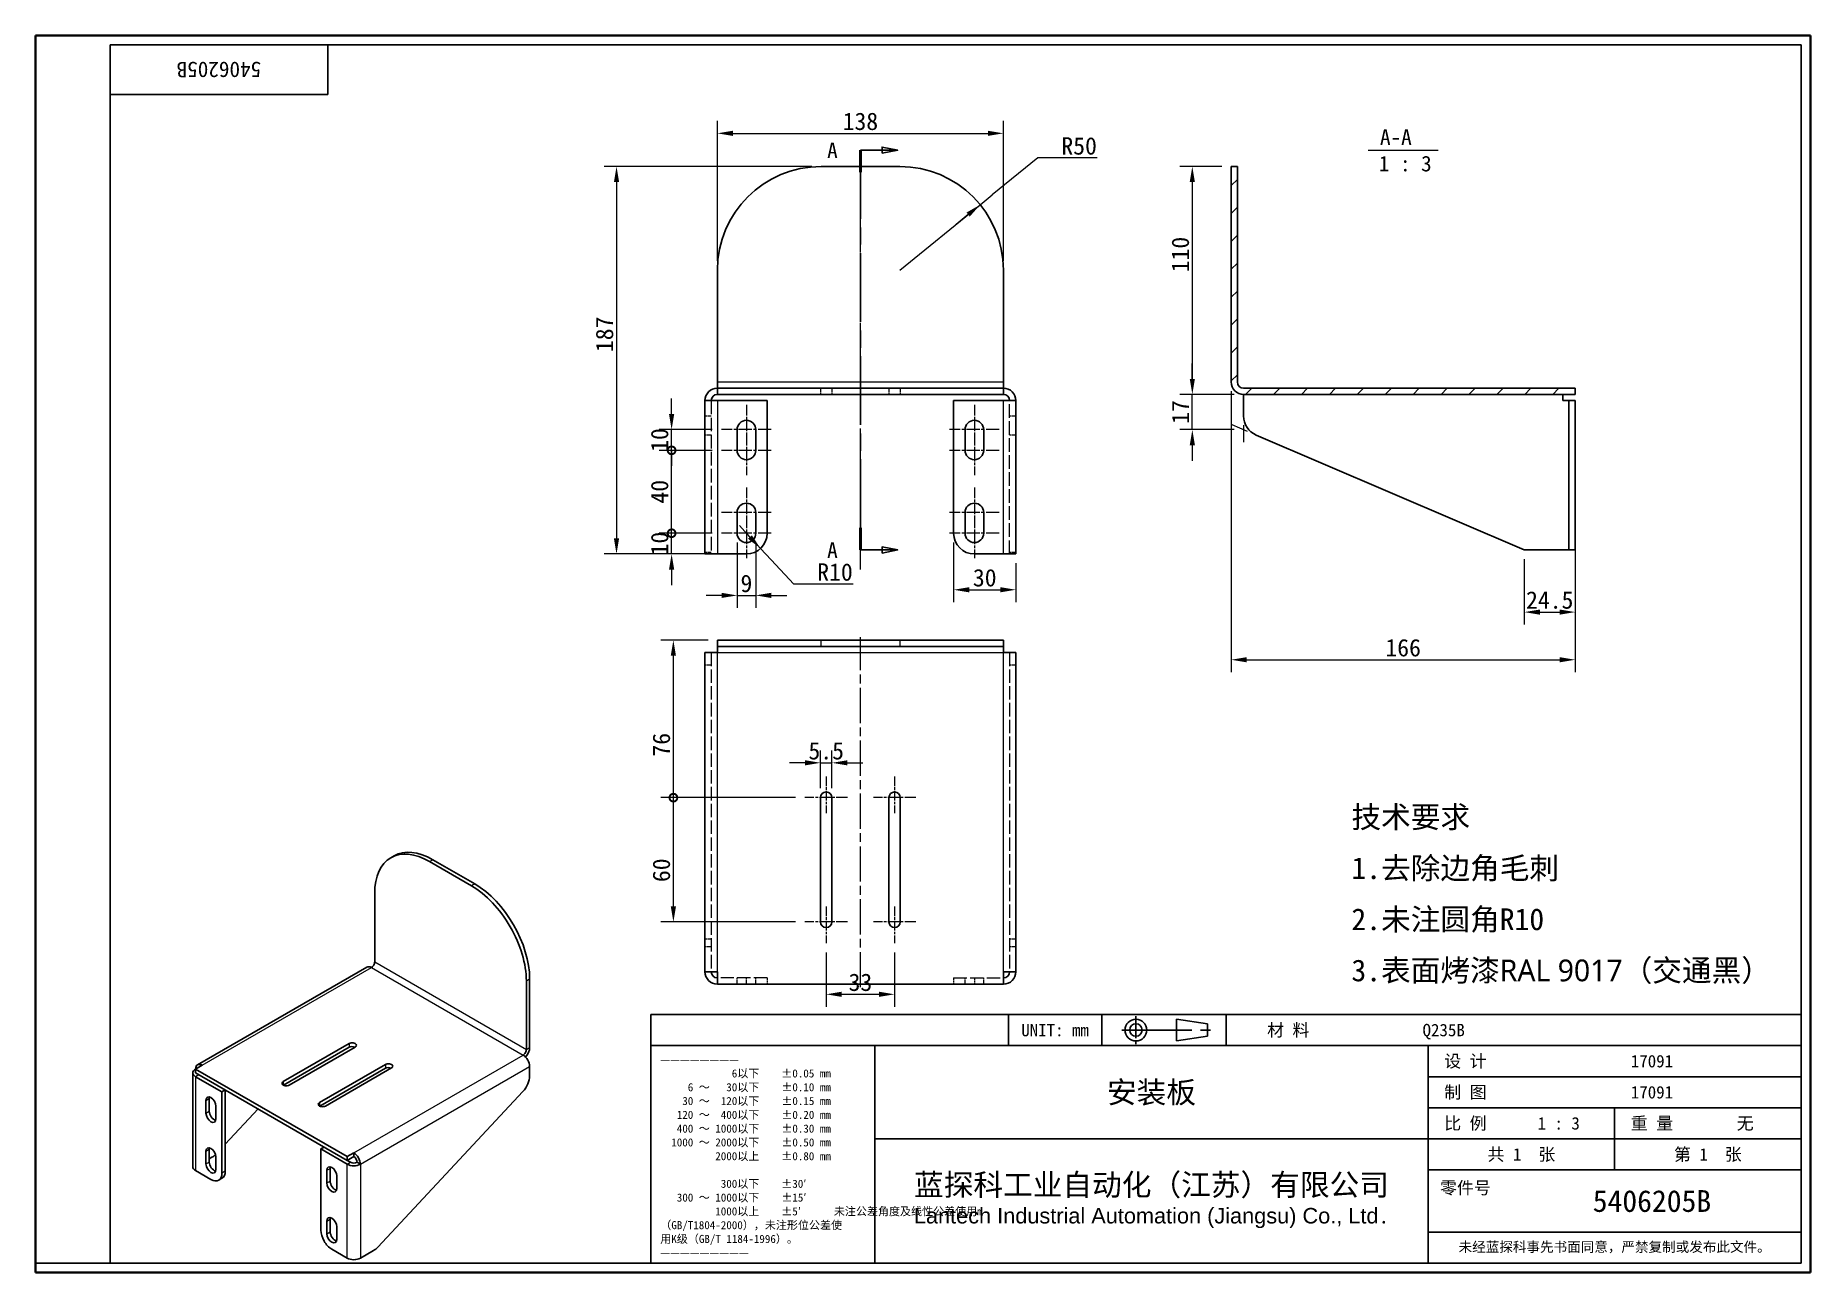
# Model space of a CAD drawing. Header units: millimetres. Extents: x 18 to 875, y 16 to 614.
import ezdxf
from ezdxf.enums import TextEntityAlignment as Align

# ---------------------------------------------------------------- set-up
doc = ezdxf.new("R2010")
doc.units = ezdxf.units.MM
doc.header["$LTSCALE"] = 3
doc.linetypes.add('CHAIN', pattern=[0.3543, 0.2362, -0.0295, 0.0591, -0.0295])
doc.linetypes.add('DASHED', pattern=[0.2067, 0.1654, -0.0413])
for name, color, linetype, lineweight in [('1', 7, 'Continuous', 18), ('剖面线 (ISO)', 7, 'Continuous', 18), ('可见 (ISO)', 7, 'Continuous', 25), ('可见窄的 (ISO)', 7, 'Continuous', 18), ('图框 (ISO)', 7, 'Continuous', 35), ('标题 (ISO)', 7, 'Continuous', 25)]:
    doc.layers.add(name, color=color, linetype=linetype, lineweight=lineweight)
for name, color, linetype, lineweight, true_color in [('中心标记 (ISO)', 1, 'CHAIN', 18, 0xc2ff0000), ('中心线 (ISO)', 1, 'CHAIN', 18, 0xc2ff0000), ('剖切线 (ISO)', 7, 'CHAIN', 25, 0xc2008000), ('尺寸 (ISO)', 7, 'Continuous', 18, 0xc2008000), ('符号 (ISO)', 7, 'Continuous', 18, 0xc2008000), ('隐藏 (ISO)', 5, 'DASHED', 18, 0xc20000ff), ('隐藏窄的 (ISO)', 5, 'DASHED', 18, 0xc20000ff)]:
    doc.layers.add(name, color=color, linetype=linetype, lineweight=lineweight, true_color=true_color)
doc.styles.add('HZ_33', font='simfang.ttf')
doc.styles.get("Standard").update_dxf_attribs({"font": 'simfang.ttf'})
doc.styles.add('文本样式164', font='SimSun.ttf')
doc.styles.add('最新国标', font='simfang.ttf')
doc.styles.add('注释文本 (ISO)', font='simfang.ttf')
doc.dimstyles.new('默认 (GB)', dxfattribs={"dimscale": 3, "dimtxt": 2.8, "dimasz": 2.5, "dimexe": 2, "dimexo": 1.5, "dimgap": 0.5, "dimtad": 1, "dimtoh": 1, "dimdsep": 46, "dimtxsty": '最新国标', "dimcen": 0.09, "dimdle": 10, "dimaunit": 1, "dimadec": 3, "dimazin": 2, "dimtfac": 0.535714, "dimtdec": 3, "dimtmove": 0, "dimatfit": 3, "dimfxl": 1, "dimtolj": 1, "dimlwd": -1, "dimlwe": -1, "dimarcsym": 0})

msp = doc.modelspace()

# ---------------------------------------------------------------- texts
at = {"layer": '符号 (ISO)', "char_height": 7.5, "attachment_point": 7, "style": 'HZ_33'}
for s, insert in [('A-A ', (666.76, 560.7305)), (' 1 : 3', (661.0979, 547.8))]:
    msp.add_mtext(s, dxfattribs=dict(at, insert=insert))
at = {"layer": '符号 (ISO)', "insert": (652.9773, 188.5443), "char_height": 8.4, "width": 219.450388, "attachment_point": 4, "line_spacing_factor": 1.460452, "style": '注释文本 (ISO)'}
msp.add_mtext('\\pxsm1.41;\\fFangSong|b0|i0;{\\H10.5000;技术要求\\P}\\fFangSong|b0|i0;{\\H10.5000;1.去除边角毛刺\\P}\\fFangSong|b0|i0;{\\H10.5000;2.未注圆角R10\\P}\\fFangSong|b0|i0;{\\H10.5000;3.表面烤漆}\\fSegoe UI|b0|i0;{\\H10.5000;RAL 9017（交通黑）\\P}\\fFangSong|b0|i0;{\\H6.0000;\\P}', dxfattribs=at)

# ---------------------------------------------------------------- blocks, each defined once
blk = doc.blocks.new('图框 最新国标')
at = {"layer": '图框 (ISO)'}
for p, q in [((6, 7), (6, 204.5)), ((6, 204.5), (291.5, 204.5)), ((291.5, 204.5), (291.5, 5.5)), ((6, 7), (6, 5.5)), ((6, 7), (6, 5.5)), ((291.5, 5.5), (6, 5.5))]:
    blk.add_line(p, q, dxfattribs=at)
at = {"layer": '图框 (ISO)', "color": 7, "linetype": 'Continuous', "lineweight": 25}
for p, q in [((18, 203), (290, 203)), ((18, 7), (18, 203)), ((18, 203), (290, 203)), ((53, 203), (53, 195)), ((290, 203), (290, 7)), ((290, 203), (290, 7)), ((53, 195), (18, 195)), ((290, 7), (6, 7)), ((290, 7), (18, 7))]:
    blk.add_line(p, q, dxfattribs=at)
at = {"layer": '图框 (ISO)', "flags": 4}
blk.add_attdef('5406205B', text='', height=2.5, rotation=180, dxfattribs=at).set_placement((35.5, 199), align=Align.MIDDLE_CENTER)
blk = doc.blocks.new('标题栏 最新国标')
at = {"layer": '标题 (ISO)'}
for p, q in [((381.98, -183.84), (196.98, -183.84)), ((196.98, -183.84), (196.98, -223.84)), ((254.48, -183.84), (254.48, -188.84)), ((269.48, -183.84), (269.48, -188.84)), ((281.48, -188.09), (281.48, -184.59)), ((281.48, -184.59), (286.48, -185.34)), ((286.48, -185.34), (286.48, -187.34)), ((289.48, -183.84), (289.48, -188.84)), ((381.98, -223.84), (381.98, -183.84)), ((383.48, -183.84), (383.48, -225.34)), ((286.48, -187.34), (281.48, -188.09)), ((196.98, -188.84), (381.98, -188.84)), ((232.98, -188.84), (232.98, -223.84)), ((321.98, -188.84), (321.98, -223.84)), ((321.98, -193.84), (381.98, -193.84)), ((321.98, -198.84), (381.98, -198.84)), ((351.98, -198.84), (351.98, -208.84)), ((321.98, -203.84), (232.98, -203.84)), ((321.98, -203.84), (381.98, -203.84)), ((321.98, -208.84), (381.98, -208.84)), ((321.98, -218.84), (381.98, -218.84)), ((196.98, -223.84), (381.98, -223.84)), ((383.48, -225.34), (196.98, -225.34))]:
    blk.add_line(p, q, dxfattribs=at)
at = {"layer": '标题 (ISO)', "linetype": 'CHAIN', "ltscale": 5.000333}
blk.add_line((274.98, -184.09), (274.98, -188.59), dxfattribs=at)
at = {"layer": '标题 (ISO)', "linetype": 'CHAIN', "ltscale": 15.834605}
blk.add_line((272.73, -186.34), (286.98, -186.34), dxfattribs=at)
at = {"layer": '标题 (ISO)'}
for radius in [1.75, 1]:
    blk.add_circle((274.98, -186.34), radius, dxfattribs=at)
at = {"layer": '1', "style": '文本样式164'}
for s, p in [('UNIT: mm', (261.98, -186.34)), ('材 料', (299.48, -186.34)), ('设 计', (327.98, -191.34)), ('制 图', (327.98, -196.34)), ('比 例', (327.98, -201.34)), ('重 量', (357.98, -201.34)), ('共 1  张', (336.98, -206.34)), ('第 1  张', (366.98, -206.34))]:
    blk.add_text(s, height=2, dxfattribs=at).set_placement(p, align=Align.MIDDLE_CENTER)
at = {"layer": '标题 (ISO)', "style": '注释文本 (ISO)'}
for s, insert, char_height, attachment_point, line_spacing_factor in [('————————\\P}\\fSimSun|b0|i0;{\\H1.3000;             6以下    ±0.05 mm\\P}\\fSimSun|b0|i0;{\\H1.3000;     6 ～   30以下    ±0.10 mm\\P}\\fSimSun|b0|i0;{\\H1.3000;    30 ～  120以下    ±0.15 mm\\P}\\fSimSun|b0|i0;{\\H1.3000;   120 ～  400以下    ±0.20 mm\\P}\\fSimSun|b0|i0;{\\H1.3000;   400 ～ 1000以下    ±0.30 mm\\P}\\fSimSun|b0|i0;{\\H1.3000;  1000 ～ 2000以下    ±0.50 mm\\P}\\fSimSun|b0|i0;{\\H1.3000;          2000以上    ±0.80 mm\\P}\\fSimSun|b0|i0;{\\H1.3000;\\P}\\fSimSun|b0|i0;{\\H1.3000;           300以下    ±30′\\P}\\fSimSun|b0|i0;{\\H1.3000;   300 ～ 1000以下    ±15′\\P}\\fSimSun|b0|i0;{\\H1.3000;          1000以上    ±5′}\\fSimSun|b0|i0;{\\H1.3000;      未注公差角度及线性公差使用m\\P}\\fSimSun|b0|i0;{\\H1.3000;（GB/T1804-2000），未注形位公差使\\P}\\fSimSun|b0|i0;{\\H1.3000;用K级（GB/T 1184-1996）。\\P}\\fSimSun|b0|i0;{\\H1.3000;—————————', (198.48, -206.63), 1.3, 4, 1.023913), ('\\pxsm0.94;\\fMicrosoft YaHei|b0|i0;{\\H3.5000;蓝探科工业自动化（江苏）有限公司\\P}\\fArial|b0|i0;{\\H2.5000;Lantech Industrial Automation (Jiangsu) Co., Ltd}\\fFangSong|b0|i0;{\\H2.5000;.}', (277.48, -213.84), 2, 5, 0.978695)]:
    blk.add_mtext(s, dxfattribs=dict(at, insert=insert, char_height=char_height, attachment_point=attachment_point, line_spacing_factor=line_spacing_factor))
at = {"layer": '标题 (ISO)', "attachment_point": 5, "style": '注释文本 (ISO)'}
for s, insert, char_height in [('\\fFangSong|b0|i0;零件号', (327.98, -211.84), 2), ('\\fSimSun|b0|i0;{\\H1.6000;未经蓝探科事先书面同意，严禁复制或发布此文件。}', (351.98, -221.34), 1.6)]:
    blk.add_mtext(s, dxfattribs=dict(at, insert=insert, char_height=char_height))
at = {"layer": '标题 (ISO)', "flags": 4}
for tag, height, p in [('Q235B', 2, (324.48, -186.34)), ('17091', 2, (357.98, -191.34)), ('安装板', 3.5, (277.48, -196.34)), ('17091', 2, (357.98, -196.34)), ('1 : 3', 2, (342.98, -201.34)), ('无', 2, (372.98, -201.34)), ('5406205B', 3.5, (357.98, -213.84))]:
    blk.add_attdef(tag, text='', height=height, dxfattribs=at).set_placement(p, align=Align.MIDDLE_CENTER)
blk = doc.blocks.new('二维转换剖视图0')
at = {"layer": '剖切线 (ISO)', "linetype": 'CHAIN', "ltscale": 15.595223}
blk.add_line((138.68, 186.05), (138.68, 121.74), dxfattribs=at)
at = {"layer": '剖切线 (ISO)', "linetype": 'Continuous', "lineweight": 50}
for p, q in [((138.68, 186.05), (138.68, 182.52)), ((138.68, 125.27), (138.68, 121.74))]:
    blk.add_line(p, q, dxfattribs=at)
at = {"layer": '剖切线 (ISO)', "linetype": 'Continuous'}
for p, q in [((138.68, 186.05), (142.18, 186.05)), ((144.68, 186.05), (142.18, 186.55)), ((142.18, 186.55), (142.18, 185.55)), ((142.18, 186.05), (144.68, 186.05)), ((142.18, 185.55), (144.68, 186.05)), ((138.68, 121.74), (142.18, 121.74)), ((144.68, 121.74), (142.18, 122.24)), ((142.18, 122.24), (142.18, 121.24)), ((142.18, 121.74), (144.68, 121.74)), ((142.18, 121.24), (144.68, 121.74))]:
    blk.add_line(p, q, dxfattribs=at)
at = {"layer": '剖切线 (ISO)', "linetype": 'Continuous', "flags": 128}
for points in [[(142.18, 185.55), (144.68, 186.05), (142.18, 186.55), (142.18, 185.55)], [(142.18, 121.24), (144.68, 121.74), (142.18, 122.24), (142.18, 121.24)]]:
    blk.add_lwpolyline(points, dxfattribs=at)
at = {"layer": '剖切线 (ISO)'}
for points in [[(142.18, 185.55), (144.68, 186.05), (142.18, 186.55), (142.18, 185.55)], [(142.18, 121.24), (144.68, 121.74), (142.18, 122.24), (142.18, 121.24)]]:
    blk.add_solid(points, dxfattribs=at)
at = {"layer": '剖切线 (ISO)', "char_height": 2.5, "attachment_point": 7, "style": 'HZ_33'}
for insert in [(133.33, 184.77), (133.33, 120.46)]:
    blk.add_mtext('A', dxfattribs=dict(at, insert=insert))
blk = doc.blocks.new('*D6')
at = {"layer": 'Defpoints', "color": 0}
for p in [(594.94, 550.28), (576.21, 440.28), (600.94, 440.28)]:
    blk.add_point(p, dxfattribs=at)
at = {"layer": '尺寸 (ISO)', "color": 116, "true_color": 0x000000}
for p, q in [((590.44, 550.28), (570.21, 550.28)), ((576.21, 542.78), (576.21, 447.78)), ((596.44, 440.28), (570.21, 440.28))]:
    blk.add_line(p, q, dxfattribs=at)
for points in [[(574.96, 542.78), (577.46, 542.78), (576.21, 550.28)], [(574.96, 447.78), (577.46, 447.78), (576.21, 440.28)]]:
    blk.add_solid(points, dxfattribs=at)
at = {"layer": '尺寸 (ISO)', "insert": (570.46, 507.78), "char_height": 8.4, "attachment_point": 5, "rotation": 90, "style": '最新国标'}
blk.add_mtext('\\A1;110', dxfattribs=at)
blk = doc.blocks.new('*D7')
at = {"layer": 'Defpoints', "color": 0}
for p in [(594.94, 446.28), (760.94, 440.28), (760.94, 312.23)]:
    blk.add_point(p, dxfattribs=at)
at = {"layer": '尺寸 (ISO)', "color": 116, "true_color": 0x000000}
for p, q in [((594.94, 441.78), (594.94, 306.23)), ((760.94, 435.78), (760.94, 306.23)), ((602.44, 312.23), (753.44, 312.23))]:
    blk.add_line(p, q, dxfattribs=at)
for points in [[(602.44, 313.48), (602.44, 310.98), (594.94, 312.23)], [(753.44, 313.48), (753.44, 310.98), (760.94, 312.23)]]:
    blk.add_solid(points, dxfattribs=at)
at = {"layer": '尺寸 (ISO)', "insert": (677.94, 317.98), "char_height": 8.4, "attachment_point": 5, "style": '最新国标'}
blk.add_mtext('\\A1;166', dxfattribs=at)
blk = doc.blocks.new('*D8')
at = {"layer": 'Defpoints', "color": 0}
for p in [(397.04, 550.28), (298.36, 363.28), (347.04, 363.28)]:
    blk.add_point(p, dxfattribs=at)
at = {"layer": '尺寸 (ISO)', "color": 116, "true_color": 0x000000}
for p, q in [((392.54, 550.28), (292.36, 550.28)), ((298.36, 542.78), (298.36, 370.78)), ((342.54, 363.28), (292.36, 363.28))]:
    blk.add_line(p, q, dxfattribs=at)
for points in [[(297.11, 542.78), (299.61, 542.78), (298.36, 550.28)], [(297.11, 370.78), (299.61, 370.78), (298.36, 363.28)]]:
    blk.add_solid(points, dxfattribs=at)
at = {"layer": '尺寸 (ISO)', "insert": (292.61, 469.28), "char_height": 8.4, "attachment_point": 5, "rotation": 90, "style": '最新国标'}
blk.add_mtext('\\A1;187', dxfattribs=at)
blk = doc.blocks.new('*D9')
at = {"layer": 'Defpoints', "color": 0}
for p in [(576.21, 440.28), (600.94, 440.28), (600.94, 423.28)]:
    blk.add_point(p, dxfattribs=at)
at = {"layer": '尺寸 (ISO)', "color": 116, "true_color": 0x000000}
for p, q in [((576.21, 447.78), (576.21, 455.28)), ((596.44, 440.28), (570.21, 440.28)), ((576.21, 423.28), (576.21, 440.28)), ((596.44, 423.28), (570.21, 423.28)), ((576.21, 415.78), (576.21, 408.28))]:
    blk.add_line(p, q, dxfattribs=at)
for points in [[(574.96, 447.78), (577.46, 447.78), (576.21, 440.28)], [(574.96, 415.78), (577.46, 415.78), (576.21, 423.28)]]:
    blk.add_solid(points, dxfattribs=at)
at = {"layer": '尺寸 (ISO)', "insert": (570.46, 431.78), "char_height": 8.4, "attachment_point": 5, "rotation": 90, "style": '最新国标'}
blk.add_mtext('\\A1;17', dxfattribs=at)
blk = doc.blocks.new('*D10')
at = {"layer": 'Defpoints', "color": 0}
for p in [(485.04, 566.28), (347.04, 500.28), (485.04, 500.28)]:
    blk.add_point(p, dxfattribs=at)
at = {"layer": '尺寸 (ISO)', "color": 116, "true_color": 0x000000}
for p, q in [((347.04, 504.78), (347.04, 572.28)), ((354.54, 566.28), (477.54, 566.28)), ((485.04, 504.78), (485.04, 572.28))]:
    blk.add_line(p, q, dxfattribs=at)
for points in [[(354.54, 567.53), (354.54, 565.03), (347.04, 566.28)], [(477.54, 567.53), (477.54, 565.03), (485.04, 566.28)]]:
    blk.add_solid(points, dxfattribs=at)
at = {"layer": '尺寸 (ISO)', "insert": (416.04, 572.02), "char_height": 8.4, "attachment_point": 5, "style": '最新国标'}
blk.add_mtext('\\A1;138', dxfattribs=at)
blk = doc.blocks.new('*D11')
at = {"layer": 'Defpoints', "color": 0}
for p in [(399.54, 175.42), (432.54, 175.42), (432.54, 150.76)]:
    blk.add_point(p, dxfattribs=at)
at = {"layer": '尺寸 (ISO)', "color": 116, "true_color": 0x000000}
for p, q in [((399.54, 170.92), (399.54, 144.76)), ((432.54, 170.92), (432.54, 144.76)), ((407.04, 150.76), (425.04, 150.76))]:
    blk.add_line(p, q, dxfattribs=at)
for points in [[(407.04, 152.01), (407.04, 149.51), (399.54, 150.76)], [(425.04, 152.01), (425.04, 149.51), (432.54, 150.76)]]:
    blk.add_solid(points, dxfattribs=at)
at = {"layer": '尺寸 (ISO)', "insert": (416.04, 156.51), "char_height": 8.4, "attachment_point": 5, "style": '最新国标'}
blk.add_mtext('\\A1;33', dxfattribs=at)
blk = doc.blocks.new('_DotSmall')
at = {"color": 0, "linetype": 'ByBlock', "const_width": 0.5}
blk.add_lwpolyline([(-0.0625, 0, 1), (0.0625, 0, 1)], format="xyb", close=True, dxfattribs=at)
blk = doc.blocks.new('*D12')
at = {"layer": 'Defpoints', "color": 0}
for p in [(325.8, 245.67), (389.29, 245.67), (389.29, 185.67)]:
    blk.add_point(p, dxfattribs=at)
at = {"layer": '尺寸 (ISO)', "color": 116, "true_color": 0x000000}
for p, q in [((384.79, 245.67), (319.8, 245.67)), ((325.8, 193.17), (325.8, 245.67)), ((384.79, 185.67), (319.8, 185.67))]:
    blk.add_line(p, q, dxfattribs=at)
blk.add_solid([(324.55, 193.17), (327.05, 193.17), (325.8, 185.67)], dxfattribs=at)
at = {"layer": '尺寸 (ISO)', "color": 116, "true_color": 0x000000, "xscale": 7.5, "yscale": 7.5, "zscale": 7.5, "rotation": 90}
blk.add_blockref('_DotSmall', (325.8, 245.67), dxfattribs=at)
at = {"layer": '尺寸 (ISO)', "insert": (320.05, 210.64), "char_height": 8.4, "attachment_point": 5, "rotation": 90, "style": '最新国标'}
blk.add_mtext('\\A1;60', dxfattribs=at)
blk = doc.blocks.new('*D14')
at = {"layer": 'Defpoints', "color": 0}
for p in [(325.8, 321.67), (347.04, 321.67), (389.29, 245.67)]:
    blk.add_point(p, dxfattribs=at)
at = {"layer": '尺寸 (ISO)', "color": 116, "true_color": 0x000000}
for p, q in [((342.54, 321.67), (319.8, 321.67)), ((325.8, 245.67), (325.8, 314.17)), ((384.79, 245.67), (319.8, 245.67))]:
    blk.add_line(p, q, dxfattribs=at)
blk.add_solid([(324.55, 314.17), (327.05, 314.17), (325.8, 321.67)], dxfattribs=at)
at = {"layer": '尺寸 (ISO)', "color": 116, "true_color": 0x000000, "xscale": 7.5, "yscale": 7.5, "zscale": 7.5, "rotation": 270}
blk.add_blockref('_DotSmall', (325.8, 245.67), dxfattribs=at)
at = {"layer": '尺寸 (ISO)', "insert": (320.05, 271.2), "char_height": 8.4, "attachment_point": 5, "rotation": 90, "style": '最新国标'}
blk.add_mtext('\\A1;76', dxfattribs=at)
blk = doc.blocks.new('*D15')
at = {"layer": 'Defpoints', "color": 0}
for p in [(402.29, 262.48), (396.79, 245.67), (402.29, 245.67)]:
    blk.add_point(p, dxfattribs=at)
at = {"layer": '尺寸 (ISO)', "color": 116, "true_color": 0x000000}
for p, q in [((396.79, 250.17), (396.79, 268.48)), ((402.29, 250.17), (402.29, 268.48)), ((389.29, 262.48), (381.79, 262.48)), ((396.79, 262.48), (402.29, 262.48)), ((409.79, 262.48), (417.29, 262.48))]:
    blk.add_line(p, q, dxfattribs=at)
for points in [[(389.29, 263.73), (389.29, 261.23), (396.79, 262.48)], [(409.79, 263.73), (409.79, 261.23), (402.29, 262.48)]]:
    blk.add_solid(points, dxfattribs=at)
at = {"layer": '尺寸 (ISO)', "insert": (399.54, 268.25), "char_height": 8.4, "attachment_point": 5, "style": '最新国标'}
blk.add_mtext('\\A1;5.5', dxfattribs=at)
blk = doc.blocks.new('*D16')
at = {"layer": 'Defpoints', "color": 0}
for p in [(324.94, 373.28), (349.04, 373.28), (347.04, 363.28)]:
    blk.add_point(p, dxfattribs=at)
at = {"layer": '尺寸 (ISO)', "color": 116, "true_color": 0x000000}
for p, q in [((324.94, 373.28), (324.94, 380.78)), ((344.54, 373.28), (318.94, 373.28)), ((324.94, 363.28), (324.94, 373.28)), ((342.54, 363.28), (318.94, 363.28)), ((324.94, 355.78), (324.94, 348.28))]:
    blk.add_line(p, q, dxfattribs=at)
blk.add_solid([(323.69, 355.78), (326.19, 355.78), (324.94, 363.28)], dxfattribs=at)
at = {"layer": '尺寸 (ISO)', "color": 116, "true_color": 0x000000, "xscale": 7.5, "yscale": 7.5, "zscale": 7.5, "rotation": 270}
blk.add_blockref('_DotSmall', (324.94, 373.28), dxfattribs=at)
at = {"layer": '尺寸 (ISO)', "insert": (319.19, 368.28), "char_height": 8.4, "attachment_point": 5, "rotation": 90, "style": '最新国标'}
blk.add_mtext('\\A1;10', dxfattribs=at)
blk = doc.blocks.new('*D17')
at = {"layer": 'Defpoints', "color": 0}
for p in [(324.94, 413.28), (349.04, 413.28), (349.04, 373.28)]:
    blk.add_point(p, dxfattribs=at)
at = {"layer": '尺寸 (ISO)', "color": 116, "true_color": 0x000000}
for p, q in [((344.54, 413.28), (318.94, 413.28)), ((324.94, 373.28), (324.94, 413.28)), ((344.54, 373.28), (318.94, 373.28))]:
    blk.add_line(p, q, dxfattribs=at)
at = {"layer": '尺寸 (ISO)', "color": 116, "true_color": 0x000000, "xscale": 7.5, "yscale": 7.5, "zscale": 7.5}
for p, rotation in [((324.94, 413.28), 90), ((324.94, 373.28), 270)]:
    blk.add_blockref('_DotSmall', p, dxfattribs=dict(at, rotation=rotation))
at = {"layer": '尺寸 (ISO)', "insert": (319.19, 393.31), "char_height": 8.4, "attachment_point": 5, "rotation": 90, "style": '最新国标'}
blk.add_mtext('\\A1;40', dxfattribs=at)
blk = doc.blocks.new('*D18')
at = {"layer": 'Defpoints', "color": 0}
for p in [(324.94, 423.28), (349.04, 423.28), (349.04, 413.28)]:
    blk.add_point(p, dxfattribs=at)
at = {"layer": '尺寸 (ISO)', "color": 116, "true_color": 0x000000}
for p, q in [((324.94, 430.78), (324.94, 438.28)), ((344.54, 423.28), (318.94, 423.28)), ((324.94, 413.28), (324.94, 423.28)), ((344.54, 413.28), (318.94, 413.28)), ((324.94, 413.28), (324.94, 405.78))]:
    blk.add_line(p, q, dxfattribs=at)
blk.add_solid([(323.69, 430.78), (326.19, 430.78), (324.94, 423.28)], dxfattribs=at)
at = {"layer": '尺寸 (ISO)', "color": 116, "true_color": 0x000000, "xscale": 7.5, "yscale": 7.5, "zscale": 7.5, "rotation": 90}
blk.add_blockref('_DotSmall', (324.94, 413.28), dxfattribs=at)
at = {"layer": '尺寸 (ISO)', "insert": (319.19, 418.28), "char_height": 8.4, "attachment_point": 5, "rotation": 90, "style": '最新国标'}
blk.add_mtext('\\A1;10', dxfattribs=at)
blk = doc.blocks.new('*D19')
at = {"layer": 'Defpoints', "color": 0}
for p in [(356.54, 373.28), (365.54, 373.28), (365.54, 343.28)]:
    blk.add_point(p, dxfattribs=at)
at = {"layer": '尺寸 (ISO)', "color": 116, "true_color": 0x000000}
for p, q in [((356.54, 368.78), (356.54, 337.28)), ((365.54, 368.78), (365.54, 337.28)), ((349.04, 343.28), (341.54, 343.28)), ((356.54, 343.28), (365.54, 343.28)), ((373.04, 343.28), (380.54, 343.28))]:
    blk.add_line(p, q, dxfattribs=at)
for points in [[(349.04, 344.53), (349.04, 342.03), (356.54, 343.28)], [(373.04, 344.53), (373.04, 342.03), (365.54, 343.28)]]:
    blk.add_solid(points, dxfattribs=at)
at = {"layer": '尺寸 (ISO)', "insert": (361.04, 349.02), "char_height": 8.4, "attachment_point": 5, "style": '最新国标'}
blk.add_mtext('\\A1;9', dxfattribs=at)
blk = doc.blocks.new('*D20')
at = {"layer": 'Defpoints', "color": 0}
for p in [(461.04, 373.28), (491.04, 363.28), (491.04, 346)]:
    blk.add_point(p, dxfattribs=at)
at = {"layer": '尺寸 (ISO)', "color": 116, "true_color": 0x000000}
for p, q in [((461.04, 368.78), (461.04, 340)), ((491.04, 358.78), (491.04, 340)), ((468.54, 346), (483.54, 346))]:
    blk.add_line(p, q, dxfattribs=at)
for points in [[(468.54, 347.25), (468.54, 344.75), (461.04, 346)], [(483.54, 347.25), (483.54, 344.75), (491.04, 346)]]:
    blk.add_solid(points, dxfattribs=at)
at = {"layer": '尺寸 (ISO)', "insert": (476.04, 351.75), "char_height": 8.4, "attachment_point": 5, "style": '最新国标'}
blk.add_mtext('\\A1;30', dxfattribs=at)
blk = doc.blocks.new('*D21')
at = {"layer": 'Defpoints', "color": 0}
for p in [(361.04, 373.28), (367.85, 365.95)]:
    blk.add_point(p, dxfattribs=at)
at = {"layer": '尺寸 (ISO)', "color": 116, "true_color": 0x000000}
for p, q in [((362.75, 371.44), (357.64, 376.94)), ((361.04, 373.28), (367.85, 365.95)), ((367.85, 365.95), (372.96, 360.46)), ((383.86, 348.75), (372.96, 360.46)), ((412.5, 348.75), (383.86, 348.75))]:
    blk.add_line(p, q, dxfattribs=at)
blk.add_solid([(363.66, 372.3), (361.83, 370.59), (367.85, 365.95)], dxfattribs=at)
at = {"layer": '尺寸 (ISO)', "insert": (403.79, 354.5), "char_height": 8.4, "attachment_point": 5, "style": '最新国标'}
blk.add_mtext('\\A1;R10', dxfattribs=at)
blk = doc.blocks.new('*D22')
at = {"layer": 'Defpoints', "color": 0}
for p in [(760.94, 373.28), (736.4, 365.22), (760.94, 335.22)]:
    blk.add_point(p, dxfattribs=at)
at = {"layer": '尺寸 (ISO)', "color": 116, "true_color": 0x000000}
for p, q in [((760.94, 368.78), (760.94, 329.22)), ((736.4, 360.72), (736.4, 329.22)), ((743.9, 335.22), (753.44, 335.22))]:
    blk.add_line(p, q, dxfattribs=at)
for points in [[(743.9, 336.47), (743.9, 333.97), (736.4, 335.22)], [(753.44, 336.47), (753.44, 333.97), (760.94, 335.22)]]:
    blk.add_solid(points, dxfattribs=at)
at = {"layer": '尺寸 (ISO)', "insert": (748.67, 340.99), "char_height": 8.4, "attachment_point": 5, "style": '最新国标'}
blk.add_mtext('\\A1;24.5', dxfattribs=at)
blk = doc.blocks.new('*D23')
at = {"layer": 'Defpoints', "color": 0}
for p in [(473.85, 531.81), (435.04, 500.28)]:
    blk.add_point(p, dxfattribs=at)
at = {"layer": '尺寸 (ISO)', "color": 116, "true_color": 0x000000}
for p, q in [((501.66, 554.4), (479.67, 536.53)), ((530.3, 554.4), (501.66, 554.4)), ((435.04, 500.28), (473.85, 531.81)), ((473.85, 531.81), (479.67, 536.53)), ((468.03, 527.08), (462.21, 522.35))]:
    blk.add_line(p, q, dxfattribs=at)
blk.add_solid([(467.24, 528.05), (468.82, 526.11), (473.85, 531.81)], dxfattribs=at)
at = {"layer": '尺寸 (ISO)', "insert": (521.59, 560.15), "char_height": 8.4, "attachment_point": 5, "style": '最新国标'}
blk.add_mtext('\\A1;R50', dxfattribs=at)

# ---------------------------------------------------------------- dimensions: what is measured, and where the dimension line sits
at = {"layer": '尺寸 (ISO)', "color": 116, "true_color": 0x00803f}
for base, p1, p2, angle, override, picture, middle in [((485.0444, 566.2753), (347.0444, 500.2753), (485.0444, 500.2753), 180, {"dimgap": 0.5, "dimtoh": 0, "dimdec": 2, "dimtol": 0, "dimlim": 0, "dimtp": 0, "dimtm": 0, "dimtdec": 3, "dimtofl": 0, "dimatfit": 1}, '*D10', (416.0444, 566.2753)), ((298.3575, 363.2753), (397.0444, 550.2753), (347.0444, 363.2753), 90, {"dimgap": 0.5, "dimtoh": 0, "dimdec": 2, "dimtol": 0, "dimlim": 0, "dimtp": 0, "dimtm": 0, "dimtdec": 3, "dimtofl": 0, "dimatfit": 1}, '*D8', (298.3575, 469.2753)), ((576.2057, 440.2753), (594.94, 550.2753), (600.94, 440.2753), 270, {"dimgap": 0.5, "dimtoh": 0, "dimdec": 2, "dimtol": 0, "dimlim": 0, "dimtp": 0, "dimtm": 0, "dimtdec": 3, "dimtofl": 0, "dimatfit": 1}, '*D6', (576.2057, 507.7753)), ((576.2057, 440.2753), (600.94, 423.2753), (600.94, 440.2753), 270, {"dimgap": 0.5, "dimtoh": 0, "dimdec": 2, "dimtol": 0, "dimlim": 0, "dimtp": 0, "dimtm": 0, "dimtdec": 3, "dimtofl": 1, "dimatfit": 1}, '*D9', (576.2057, 431.7753)), ((760.94, 312.2294), (594.94, 446.2753), (760.94, 440.2753), 180, {"dimgap": 0.5, "dimtoh": 0, "dimdec": 2, "dimtol": 0, "dimlim": 0, "dimtp": 0, "dimtm": 0, "dimtdec": 3, "dimtofl": 0, "dimatfit": 1}, '*D7', (677.94, 312.2294)), ((324.9424, 423.2753), (349.0444, 413.2753), (349.0444, 423.2753), 90, {"dimgap": 0.5, "dimtoh": 0, "dimdec": 2, "dimblk1": 'DotSmall', "dimsah": 1, "dimdle": 0, "dimtol": 0, "dimlim": 0, "dimtp": 0, "dimtm": 0, "dimtdec": 3, "dimtofl": 1, "dimatfit": 1}, '*D18', (324.9424, 418.2753)), ((324.9424, 413.2753), (349.0444, 373.2753), (349.0444, 413.2753), 90, {"dimgap": 0.5, "dimtoh": 0, "dimdec": 2, "dimblk1": 'DotSmall', "dimblk2": 'DotSmall', "dimsah": 1, "dimdle": 0, "dimtol": 0, "dimlim": 0, "dimtp": 0, "dimtm": 0, "dimtdec": 3, "dimtofl": 0, "dimatfit": 1}, '*D17', (324.9424, 393.3053)), ((324.9424, 373.2753), (347.0444, 363.2753), (349.0444, 373.2753), 90, {"dimgap": 0.5, "dimtoh": 0, "dimdec": 2, "dimblk2": 'DotSmall', "dimsah": 1, "dimdle": 0, "dimtol": 0, "dimlim": 0, "dimtp": 0, "dimtm": 0, "dimtdec": 3, "dimtofl": 1, "dimatfit": 1}, '*D16', (324.9424, 368.2753)), ((760.94, 335.2212), (736.3995, 365.2212), (760.94, 373.2753), 180, {"dimgap": 0.5, "dimtoh": 0, "dimdec": 1, "dimtol": 0, "dimlim": 0, "dimtp": 0, "dimtm": 0, "dimtdec": 3, "dimtofl": 0, "dimatfit": 1}, '*D22', (748.6698, 335.2212)), ((325.7972, 321.6749), (389.2944, 245.6749), (347.0444, 321.6749), 90, {"dimgap": 0.5, "dimtoh": 0, "dimdec": 2, "dimblk1": 'DotSmall', "dimsah": 1, "dimdle": 0, "dimtol": 0, "dimlim": 0, "dimtp": 0, "dimtm": 0, "dimtdec": 3, "dimtofl": 0, "dimatfit": 1}, '*D14', (325.7972, 271.2049)), ((325.7972, 245.6749), (389.2944, 185.6749), (389.2944, 245.6749), 90, {"dimgap": 0.5, "dimtoh": 0, "dimdec": 2, "dimblk2": 'DotSmall', "dimsah": 1, "dimdle": 0, "dimtol": 0, "dimlim": 0, "dimtp": 0, "dimtm": 0, "dimtdec": 3, "dimtofl": 0, "dimatfit": 1}, '*D12', (325.7972, 210.6449)), ((432.5444, 150.7593), (399.5444, 175.4249), (432.5444, 175.4249), 180, {"dimgap": 0.5, "dimtoh": 0, "dimdec": 2, "dimtol": 0, "dimlim": 0, "dimtp": 0, "dimtm": 0, "dimtdec": 3, "dimtofl": 0, "dimatfit": 1}, '*D11', (416.0444, 150.7593))]:
    dim = msp.add_linear_dim(base=base, p1=p1, p2=p2, angle=angle, dimstyle='默认 (GB)', override=override, dxfattribs=at)
    dim.commit()
    dim.dimension.update_dxf_attribs({"geometry": picture, "text_midpoint": middle, "dimtype": 160})
for center, mpoint, picture, middle in [((435.0444, 500.2753), (473.8499, 531.8053), '*D23', (521.5921, 554.4019)), ((361.0444, 373.2753), (367.855, 365.953), '*D21', (403.7887, 348.7485))]:
    dim = msp.add_radius_dim(center=center, mpoint=mpoint, dimstyle='默认 (GB)', override={"dimgap": 0.5, "dimtih": 1, "dimdec": 2, "dimlfac": 1, "dimcen": 0, "dimtol": 0, "dimlim": 0, "dimtp": 0, "dimtm": 0, "dimtdec": 3}, dxfattribs=at)
    dim.commit()
    dim.dimension.update_dxf_attribs({"geometry": picture, "text_midpoint": middle, "dimtype": 164})
for base, p1, p2, override, picture, middle in [((365.5444, 343.2753), (356.5444, 373.2753), (365.5444, 373.2753), {"dimgap": 0.5, "dimtoh": 0, "dimdec": 2, "dimtol": 0, "dimlim": 0, "dimtp": 0, "dimtm": 0, "dimtdec": 3, "dimtofl": 1, "dimatfit": 1}, '*D19', (361.0444, 343.2753)), ((491.0444, 345.9985), (461.0444, 373.2753), (491.0444, 363.2753), {"dimgap": 0.5, "dimtoh": 0, "dimdec": 2, "dimtol": 0, "dimlim": 0, "dimtp": 0, "dimtm": 0, "dimtdec": 3, "dimtofl": 0, "dimatfit": 1}, '*D20', (476.0444, 345.9985)), ((402.2944, 262.4827), (396.7944, 245.6749), (402.2944, 245.6749), {"dimgap": 0.5, "dimtoh": 0, "dimdec": 2, "dimtol": 0, "dimlim": 0, "dimtp": 0, "dimtm": 0, "dimtdec": 3, "dimtofl": 1, "dimatfit": 1}, '*D15', (399.5444, 262.4827))]:
    dim = msp.add_linear_dim(base=base, p1=p1, p2=p2, dimstyle='默认 (GB)', override=override, dxfattribs=at)
    dim.commit()
    dim.dimension.update_dxf_attribs({"geometry": picture, "text_midpoint": middle, "dimtype": 160})

# ---------------------------------------------------------------- hatches: boundary and pattern name
at = {"layer": '剖面线 (ISO)'}
h = msp.add_hatch(dxfattribs=at)
h.set_pattern_fill('ANSI31', color=256, scale=76.2, style=0)
h.set_pattern_definition([(45, (0, 0), (-6.73519, 6.73519), [])])
edge = h.paths.add_edge_path()
edge.add_ellipse((600.94, 446.2753), major_axis=(0, -6), ratio=1, start_angle=270, end_angle=360)
edge.add_line((600.94, 440.2753), (760.94, 440.2753))
edge.add_line((760.94, 440.2753), (760.94, 443.2753))
edge.add_line((760.94, 443.2753), (600.94, 443.2753))
edge.add_ellipse((600.94, 446.2753), major_axis=(-3, 0), ratio=1, start_angle=0, end_angle=90, ccw=False)
edge.add_line((597.94, 446.2753), (597.94, 550.2753))
edge.add_line((597.94, 550.2753), (594.94, 550.2753))
edge.add_line((594.94, 550.2753), (594.94, 446.2753))

# ---------------------------------------------------------------- linework, layer by layer
at = {"layer": '中心标记 (ISO)', "ltscale": 7.222748}
for p, q in [((361.0444, 435.2753), (361.0444, 415.7753)), ((471.0444, 435.2753), (471.0444, 415.7753)), ((361.0444, 420.7753), (361.0444, 401.2753)), ((471.0444, 420.7753), (471.0444, 401.2753)), ((361.0444, 395.2753), (361.0444, 375.7753)), ((471.0444, 395.2753), (471.0444, 375.7753)), ((361.0444, 380.7753), (361.0444, 361.2753)), ((471.0444, 380.7753), (471.0444, 361.2753))]:
    msp.add_line(p, q, dxfattribs=at)
at = {"layer": '中心标记 (ISO)', "ltscale": 8.88956}
for p, q in [((373.0444, 423.2753), (349.0444, 423.2753)), ((483.0444, 423.2753), (459.0444, 423.2753)), ((373.0444, 413.2753), (349.0444, 413.2753)), ((483.0444, 413.2753), (459.0444, 413.2753)), ((373.0444, 383.2753), (349.0444, 383.2753)), ((483.0444, 383.2753), (459.0444, 383.2753)), ((373.0444, 373.2753), (349.0444, 373.2753)), ((483.0444, 373.2753), (459.0444, 373.2753))]:
    msp.add_line(p, q, dxfattribs=at)
at = {"layer": '中心标记 (ISO)', "ltscale": 6.574544}
for p, q in [((399.5444, 255.9249), (399.5444, 238.1749)), ((432.5444, 255.9249), (432.5444, 238.1749)), ((399.5444, 193.1749), (399.5444, 175.4249)), ((432.5444, 193.1749), (432.5444, 175.4249))]:
    msp.add_line(p, q, dxfattribs=at)
at = {"layer": '中心标记 (ISO)', "ltscale": 7.593151}
for p, q in [((409.7944, 245.6749), (389.2944, 245.6749)), ((442.7944, 245.6749), (422.2944, 245.6749)), ((409.7944, 185.6749), (389.2944, 185.6749)), ((442.7944, 185.6749), (422.2944, 185.6749))]:
    msp.add_line(p, q, dxfattribs=at)
at = {"layer": '中心线 (ISO)', "ltscale": 23.990969}
for p, q in [((416.0444, 355.7753), (416.0444, 533.9078)), ((416.0444, 154.1749), (416.0444, 323.1749))]:
    msp.add_line(p, q, dxfattribs=at)
at = {"layer": '可见 (ISO)'}
for p, q in [((435.0444, 550.2753), (397.0444, 550.2753)), ((597.94, 550.2753), (594.94, 550.2753)), ((594.94, 550.2753), (594.94, 446.2753)), ((597.94, 446.2753), (597.94, 550.2753)), ((347.0444, 500.2753), (347.0444, 446.2753)), ((485.0444, 500.2753), (485.0444, 446.2753)), ((347.0444, 446.2753), (347.0444, 443.2753)), ((485.0444, 446.2753), (485.0444, 443.2753)), ((341.0444, 363.2753), (341.0444, 437.2753)), ((347.0444, 437.2753), (341.0444, 437.2753)), ((347.0444, 440.2753), (347.0444, 443.2753)), ((485.0444, 443.2753), (347.0444, 443.2753)), ((485.0444, 440.2753), (347.0444, 440.2753)), ((347.0444, 437.2753), (371.0444, 437.2753)), ((371.0444, 437.2753), (371.0444, 373.2753)), ((461.0444, 437.2753), (485.0444, 437.2753)), ((461.0444, 373.2753), (461.0444, 437.2753)), ((485.0444, 440.2753), (485.0444, 443.2753)), ((491.0444, 437.2753), (485.0444, 437.2753)), ((491.0444, 437.2753), (491.0444, 363.2753)), ((760.94, 443.2753), (600.94, 443.2753)), ((600.94, 440.2753), (760.94, 440.2753)), ((600.94, 437.2753), (600.94, 440.2753)), ((600.94, 429.8692), (600.94, 437.2753)), ((754.94, 437.2753), (754.94, 440.2753)), ((757.94, 437.2753), (754.94, 437.2753)), ((757.94, 373.2753), (757.94, 437.2753)), ((757.94, 437.2753), (760.94, 437.2753)), ((760.94, 440.2753), (760.94, 443.2753)), ((760.94, 373.2753), (760.94, 437.2753)), ((356.5444, 413.2753), (356.5444, 423.2753)), ((365.5444, 423.2753), (365.5444, 413.2753)), ((466.5444, 413.2753), (466.5444, 423.2753)), ((475.5444, 423.2753), (475.5444, 413.2753)), ((607.0008, 420.6778), (736.3995, 365.2212)), ((356.5444, 373.2753), (356.5444, 383.2753)), ((365.5444, 383.2753), (365.5444, 373.2753)), ((466.5444, 373.2753), (466.5444, 383.2753)), ((475.5444, 383.2753), (475.5444, 373.2753)), ((757.94, 365.2212), (757.94, 373.2753)), ((760.94, 373.2753), (760.94, 365.2212)), ((341.0444, 363.2753), (347.0444, 363.2753)), ((361.0444, 363.2753), (347.0444, 363.2753)), ((485.0444, 363.2753), (471.0444, 363.2753)), ((485.0444, 363.2753), (491.0444, 363.2753)), ((754.94, 365.2212), (736.3995, 365.2212)), ((757.94, 365.2212), (754.94, 365.2212)), ((760.94, 365.2212), (757.94, 365.2212)), ((347.0444, 321.6749), (397.0444, 321.6749)), ((347.0444, 321.6749), (347.0444, 318.6749)), ((397.0444, 318.6749), (347.0444, 318.6749)), ((347.0444, 318.6749), (347.0444, 315.6749)), ((435.0444, 321.6749), (397.0444, 321.6749)), ((435.0444, 318.6749), (397.0444, 318.6749)), ((435.0444, 321.6749), (485.0444, 321.6749)), ((485.0444, 318.6749), (435.0444, 318.6749)), ((485.0444, 318.6749), (485.0444, 321.6749)), ((485.0444, 318.6749), (485.0444, 315.6749)), ((341.0444, 161.6749), (341.0444, 315.6749)), ((347.0444, 315.6749), (341.0444, 315.6749)), ((491.0444, 315.6749), (485.0444, 315.6749)), ((491.0444, 161.6749), (491.0444, 315.6749)), ((396.7944, 185.6749), (396.7944, 245.6749)), ((402.2944, 245.6749), (402.2944, 185.6749)), ((429.7944, 185.6749), (429.7944, 245.6749)), ((435.2944, 245.6749), (435.2944, 185.6749)), ((189.4353, 216.6657), (191.0263, 217.5843)), ((228.3378, 203.1733), (208.1853, 214.8084)), ((229.9288, 204.0919), (209.7763, 215.7269)), ((181.6688, 199.4991), (181.6688, 166.4309)), ((177.8278, 163.8982), (96.157, 116.7455)), ((254.8543, 157.2454), (254.8543, 124.1772)), ((256.4453, 125.0958), (256.4453, 158.1639)), ((347.0444, 161.6749), (341.0444, 161.6749)), ((347.0444, 155.6749), (347.0444, 161.6749)), ((485.0444, 155.6749), (347.0444, 155.6749)), ((485.0444, 155.6749), (485.0444, 161.6749)), ((491.0444, 161.6749), (485.0444, 161.6749)), ((137.5188, 108.6383), (169.3386, 127.0095)), ((169.3386, 125.1724), (137.6574, 106.8812)), ((172.2554, 125.3254), (140.4356, 106.9543)), ((93.907, 67.5328), (93.907, 112.8484)), ((95.225, 114.6855), (98.407, 116.5226)), ((168.4105, 72.4318), (95.225, 114.6855)), ((95.225, 112.8484), (95.225, 114.6855)), ((168.4105, 70.5947), (95.225, 112.8484)), ((155.0197, 98.5342), (186.8395, 116.9053)), ((186.8395, 115.0682), (155.1583, 96.7771)), ((189.7563, 115.2213), (157.9365, 96.8501)), ((256.4453, 115.9102), (256.4453, 111.375)), ((95.225, 111.0112), (107.9529, 103.6628)), ((109.5439, 104.5813), (107.9529, 103.6628)), ((107.9529, 103.6628), (107.9529, 64.4709)), ((109.5439, 104.5813), (109.5439, 65.3895)), ((183.1996, 28.8014), (253.2311, 103.8906)), ((100.2631, 93.4055), (100.2631, 99.5293)), ((101.8541, 100.4478), (101.8541, 94.3241)), ((105.0361, 96.7736), (105.0361, 90.6499)), ((109.5439, 78.4243), (125.4008, 95.4264)), ((100.2631, 68.9106), (100.2631, 75.0344)), ((101.8541, 75.9529), (101.8541, 69.8292)), ((101.8541, 71.3601), (103.152, 72.1095)), ((105.0361, 72.2787), (105.0361, 66.155)), ((157.2736, 77.0246), (155.6826, 76.106)), ((155.6826, 76.106), (168.4105, 68.7575)), ((155.6826, 36.9142), (155.6826, 76.106)), ((168.4105, 72.4318), (171.5925, 74.2689)), ((168.4105, 70.5947), (168.4105, 72.4318)), ((171.5925, 72.4318), (168.4105, 70.5947)), ((168.4105, 70.5947), (170.0015, 69.6761)), ((171.5925, 72.4318), (171.5925, 74.2689)), ((173.1835, 69.6761), (174.7745, 68.7575)), ((102.6496, 61.4091), (95.225, 65.6957)), ((107.9906, 61.9562), (106.3996, 61.0376)), ((158.5994, 59.7251), (158.5994, 65.8488)), ((160.1904, 66.7673), (160.1904, 60.6436)), ((163.3724, 63.0931), (163.3724, 56.9694)), ((158.5994, 35.2302), (158.5994, 41.3539)), ((160.1904, 42.2724), (160.1904, 36.1487)), ((163.3724, 38.5982), (163.3724, 32.4745)), ((168.4105, 23.442), (160.9859, 27.7286)), ((181.1106, 27.1001), (174.7745, 23.442))]:
    msp.add_line(p, q, dxfattribs=at)
for centre, radius, start, end in [((397.0444, 500.2753), 50, 90, 180), ((435.0444, 500.2753), 50, 0, 90), ((600.94, 446.2753), 6, 180, 270), ((600.94, 446.2753), 3, 180, 270), ((347.0444, 437.2753), 6, 90, 180), ((347.0444, 437.2753), 3, 90, 180), ((485.0444, 437.2753), 6, 0, 90), ((485.0444, 437.2753), 3, 0, 90), ((610.94, 429.8692), 10, 180, 246.8014095), ((361.0444, 423.2753), 4.5, 0, 180), ((471.0444, 423.2753), 4.5, 0, 180), ((361.0444, 413.2753), 4.5, 180, 0), ((471.0444, 413.2753), 4.5, 180, 0), ((361.0444, 383.2753), 4.5, 0, 180), ((471.0444, 383.2753), 4.5, 0, 180), ((361.0444, 373.2753), 4.5, 180, 0), ((361.0444, 373.2753), 10, 270, 0), ((471.0444, 373.2753), 10, 180, 270), ((471.0444, 373.2753), 4.5, 180, 0), ((399.5444, 245.6749), 2.75, 0, 180), ((432.5444, 245.6749), 2.75, 0, 180), ((399.5444, 185.6749), 2.75, 180, 0), ((432.5444, 185.6749), 2.75, 180, 0), ((347.0444, 161.6749), 6, 180, 270), ((347.0444, 161.6749), 3, 180, 270), ((485.0444, 161.6749), 6, 270, 0), ((485.0444, 161.6749), 3, 270, 0)]:
    msp.add_arc(centre, radius, start, end, dxfattribs=at)
for centre, major_axis, start_param, end_param in [((208.1853, 184.1897), (-18.75, 32.476), 5.49778714, 7.06858347), ((209.7763, 185.1083), (-18.75, 32.476), 5.49778714, 6.28318531), ((228.3378, 172.5547), (18.75, -32.476), 0.78539816, 2.35619449), ((229.9288, 173.4732), (-18.75, 32.476), 3.92699082, 5.49778714), ((180.0778, 160.001), (-2.25, 3.8971), 5.49778714, 6.28318531), ((180.0778, 165.5124), (-1.125, -1.9486), 0.78539816, 2.35619449), ((170.797, 126.1675), (2.0625, 0), 5.49778714, 8.6393798), ((170.797, 124.3303), (-2.0625, 0), 4.0180256, 5.49778714), ((253.2633, 123.2587), (-1.125, -1.9486), 0.78539816, 2.35619449), ((253.2633, 117.7473), (2.25, -3.8971), 0.78539816, 2.35619449), ((253.2633, 123.2587), (2.25, 3.8971), 4.29882508, 5.49778714), ((98.407, 112.8484), (-4.5, 0), 5.49778714, 7.06858347), ((98.407, 112.8484), (-2.25, 3.8971), 5.49778714, 7.06858347), ((188.2979, 116.0633), (2.0625, 0), 5.49778714, 8.6393798), ((188.2979, 114.2262), (-2.0625, 0), 4.0180256, 5.49778714), ((251.142, 108.3131), (-3.75, -6.4952), 1.19028995, 2.35619449), ((138.9772, 107.7963), (-2.0625, 0), 5.49778714, 8.6393798), ((102.6496, 98.1514), (-1.6875, 2.9228), 3.92699082, 7.06858347), ((104.2406, 99.07), (1.6875, -2.9228), 3.63247533, 3.92699082), ((104.2406, 92.9463), (1.6875, -2.9228), 3.92699082, 5.79230263), ((156.4781, 97.6921), (-2.0625, 0), 5.49778714, 8.6393798), ((102.6496, 92.0277), (1.6875, -2.9228), 3.92699082, 7.06858347), ((102.6496, 73.6565), (-1.6875, 2.9228), 3.92699082, 7.06858347), ((102.6496, 67.5328), (1.6875, -2.9228), 3.92699082, 7.06858347), ((104.2406, 74.5751), (1.6875, -2.9228), 3.63247533, 3.92699082), ((104.2406, 68.4514), (1.6875, -2.9228), 3.92699082, 5.79230263), ((103.152, 78.2332), (-3.75, -6.4952), 0.78539816, 1.11317792), ((171.5925, 70.5947), (4.5, 0), 3.92699082, 5.49778714), ((171.5925, 70.5947), (2.25, 0), 3.92699082, 5.49778714), ((171.5925, 70.5947), (2.25, -3.8971), 0.78539816, 2.35619449), ((171.5925, 70.5947), (-1.125, 1.9486), 3.92699082, 5.49778714), ((98.407, 67.5328), (-4.5, 0), 0, 0.78539816), ((102.6496, 67.5328), (3.75, -6.4952), 5.49778714, 7.06858347), ((104.2406, 68.4514), (3.75, -6.4952), 0, 0.78539816), ((160.9859, 64.4709), (-1.6875, 2.9228), 3.92699082, 7.06858347), ((162.5769, 65.3895), (1.6875, -2.9228), 3.63247533, 3.92699082), ((162.5769, 59.2658), (1.6875, -2.9228), 3.92699082, 5.79230263), ((160.9859, 58.3472), (1.6875, -2.9228), 3.92699082, 7.06858347), ((160.9859, 39.976), (-1.6875, 2.9228), 3.92699082, 7.06858347), ((162.5769, 40.8946), (1.6875, -2.9228), 3.63247533, 3.92699082), ((160.9859, 33.8523), (-3.75, 6.4952), 0.78539816, 2.35619449), ((160.9859, 33.8523), (1.6875, -2.9228), 3.92699082, 7.06858347), ((162.5769, 34.7709), (1.6875, -2.9228), 3.92699082, 5.79230263), ((181.1106, 33.2238), (-3.75, -6.4952), 0.78539816, 1.19028995), ((171.5925, 25.2791), (-4.5, 0), 0.78539816, 2.35619449)]:
    msp.add_ellipse(centre, major_axis=major_axis, ratio=0.57735027, start_param=start_param, end_param=end_param, dxfattribs=at)
at = {"layer": '可见窄的 (ISO)'}
for p, q in [((347.0444, 446.2753), (485.0444, 446.2753)), ((347.0444, 437.2753), (347.0444, 363.2753)), ((485.0444, 363.2753), (485.0444, 437.2753)), ((397.0444, 318.6749), (397.0444, 321.6749)), ((435.0444, 321.6749), (435.0444, 318.6749)), ((347.0444, 315.6749), (485.0444, 315.6749)), ((347.0444, 161.6749), (347.0444, 315.6749)), ((485.0444, 161.6749), (485.0444, 315.6749)), ((208.1853, 214.8084), (209.7763, 215.7269)), ((229.9288, 204.0919), (228.3378, 203.1733)), ((98.407, 116.5226), (180.0778, 163.6753)), ((180.0778, 163.6753), (253.2633, 121.4216)), ((181.6688, 166.4309), (254.8543, 124.1772)), ((254.8543, 157.2454), (256.4453, 158.1639)), ((169.3386, 127.0095), (169.3386, 125.1724)), ((171.5925, 74.2689), (253.2633, 121.4216)), ((254.8543, 124.1772), (256.4453, 125.0958)), ((96.816, 111.9298), (95.225, 111.0112)), ((174.7745, 68.7575), (256.4453, 115.9102)), ((186.8395, 116.9053), (186.8395, 115.0682)), ((95.225, 111.0112), (95.225, 65.6957)), ((137.5188, 108.6383), (137.5188, 106.9543)), ((100.2631, 99.5293), (101.8541, 100.4478)), ((100.2631, 93.4055), (101.8541, 94.3241)), ((155.0197, 98.5342), (155.0197, 96.8501)), ((100.2631, 75.0344), (101.8541, 75.9529)), ((100.2631, 68.9106), (101.8541, 69.8292)), ((168.4105, 68.7575), (170.0015, 69.6761)), ((168.4105, 23.442), (168.4105, 68.7575)), ((174.7745, 68.7575), (174.7745, 23.442)), ((109.5439, 65.3895), (107.9529, 64.4709)), ((158.5994, 65.8488), (160.1904, 66.7673)), ((158.5994, 59.7251), (160.1904, 60.6436)), ((158.5994, 41.3539), (160.1904, 42.2724)), ((158.5994, 35.2302), (160.1904, 36.1487))]:
    msp.add_line(p, q, dxfattribs=at)
at = {"layer": '尺寸 (ISO)'}
for p, q in [((602.8647, 422.4504), (595.4252, 425.6388)), ((600.94, 425.3692), (600.94, 417.2753))]:
    msp.add_line(p, q, dxfattribs=at)
at = {"layer": '符号 (ISO)'}
msp.add_line((661.0979, 558.1468), (694.7821, 558.1468), dxfattribs=at)
at = {"layer": '隐藏 (ISO)', "ltscale": 13.25951}
for p, q in [((344.0444, 437.2753), (344.0444, 363.2753)), ((488.0444, 363.2753), (488.0444, 437.2753))]:
    msp.add_line(p, q, dxfattribs=at)
at = {"layer": '隐藏 (ISO)', "ltscale": 1.904597}
for p, q in [((396.7944, 443.2753), (396.7944, 440.2753)), ((402.2944, 443.2753), (402.2944, 440.2753)), ((429.7944, 443.2753), (429.7944, 440.2753)), ((435.2944, 443.2753), (435.2944, 440.2753)), ((356.5444, 155.6749), (356.5444, 158.6749)), ((365.5444, 155.6749), (365.5444, 158.6749)), ((371.0444, 158.6749), (371.0444, 155.6749)), ((461.0444, 158.6749), (461.0444, 155.6749)), ((466.5444, 155.6749), (466.5444, 158.6749)), ((475.5444, 155.6749), (475.5444, 158.6749))]:
    msp.add_line(p, q, dxfattribs=at)
at = {"layer": '隐藏 (ISO)', "ltscale": 13.070897}
for p, q in [((344.0444, 315.6749), (344.0444, 161.6749)), ((488.0444, 315.6749), (488.0444, 161.6749))]:
    msp.add_line(p, q, dxfattribs=at)
at = {"layer": '隐藏 (ISO)', "ltscale": 12.901145}
for p, q in [((371.0444, 158.6749), (347.0444, 158.6749)), ((461.0444, 158.6749), (485.0444, 158.6749))]:
    msp.add_line(p, q, dxfattribs=at)
at = {"layer": '隐藏窄的 (ISO)', "ltscale": 1.904597}
for p, q in [((341.0444, 429.8692), (344.0444, 429.8692)), ((488.0444, 429.8692), (491.0444, 429.8692)), ((344.0444, 420.6778), (341.0444, 420.6778)), ((491.0444, 420.6778), (488.0444, 420.6778)), ((341.0444, 364.0838), (344.0444, 364.0838)), ((488.0444, 364.0838), (491.0444, 364.0838)), ((344.0444, 309.6141), (341.0444, 309.6141)), ((491.0444, 309.6141), (488.0444, 309.6141)), ((341.0444, 177.5616), (344.0444, 177.5616)), ((344.0444, 173.6224), (341.0444, 173.6224)), ((488.0444, 177.5616), (491.0444, 177.5616)), ((491.0444, 173.6224), (488.0444, 173.6224)), ((361.0444, 155.6749), (361.0444, 158.6749)), ((471.0444, 158.6749), (471.0444, 155.6749))]:
    msp.add_line(p, q, dxfattribs=at)

# ---------------------------------------------------------------- block references
ref = msp.add_blockref('图框 最新国标', (0, 0), dxfattribs=dict(xscale=3, yscale=3, zscale=3))
ref.add_attrib('5406205B', '5406205B', dxfattribs={"layer": '图框 (ISO)', "height": 7.5, "rotation": 180, "flags": 2}).set_placement((106.5, 597), align=Align.MIDDLE_CENTER)
ref = msp.add_blockref('标题栏 最新国标', (-275.9476, 692.5328), dxfattribs=dict(xscale=3, yscale=3, zscale=3))
ref.add_attrib('5406205B', '5406205B', dxfattribs={"layer": '标题 (ISO)', "height": 10.5, "flags": 2}).set_placement((798, 51), align=Align.MIDDLE_CENTER)
ref.add_attrib('安装板', '安装板', dxfattribs={"layer": '标题 (ISO)', "height": 10.5, "flags": 2}).set_placement((556.5, 103.5), align=Align.MIDDLE_CENTER)
ref.add_attrib('无', '无', dxfattribs={"layer": '标题 (ISO)', "height": 6, "flags": 2}).set_placement((843, 88.5), align=Align.MIDDLE_CENTER)
ref.add_attrib('1 : 3', '1 : 3', dxfattribs={"layer": '标题 (ISO)', "height": 6, "flags": 2}).set_placement((753, 88.5), align=Align.MIDDLE_CENTER)
ref.add_attrib('17091', '17091', dxfattribs={"layer": '标题 (ISO)', "height": 6, "flags": 2}).set_placement((798, 118.5), align=Align.MIDDLE_CENTER)
ref.add_attrib('17091', '17091', dxfattribs={"layer": '标题 (ISO)', "height": 6, "flags": 2}).set_placement((798, 103.5), align=Align.MIDDLE_CENTER)
ref.add_attrib('Q235B', 'Q235B', dxfattribs={"layer": '标题 (ISO)', "height": 6, "flags": 2}).set_placement((697.5, 133.5), align=Align.MIDDLE_CENTER)
at = {"layer": '剖切线 (ISO)', "xscale": 3, "yscale": 3, "zscale": 3}
msp.add_blockref('二维转换剖视图0', (0, 0), dxfattribs=at)

msp.set_redraw_order([(e.dxf.handle, doc.entitydb.next_handle()) for e in msp.query("TEXT MTEXT ATTDEF DIMENSION ARC_DIMENSION")])  # texts and dimensions are drawn at this point

doc.saveas('drawing.dxf')
